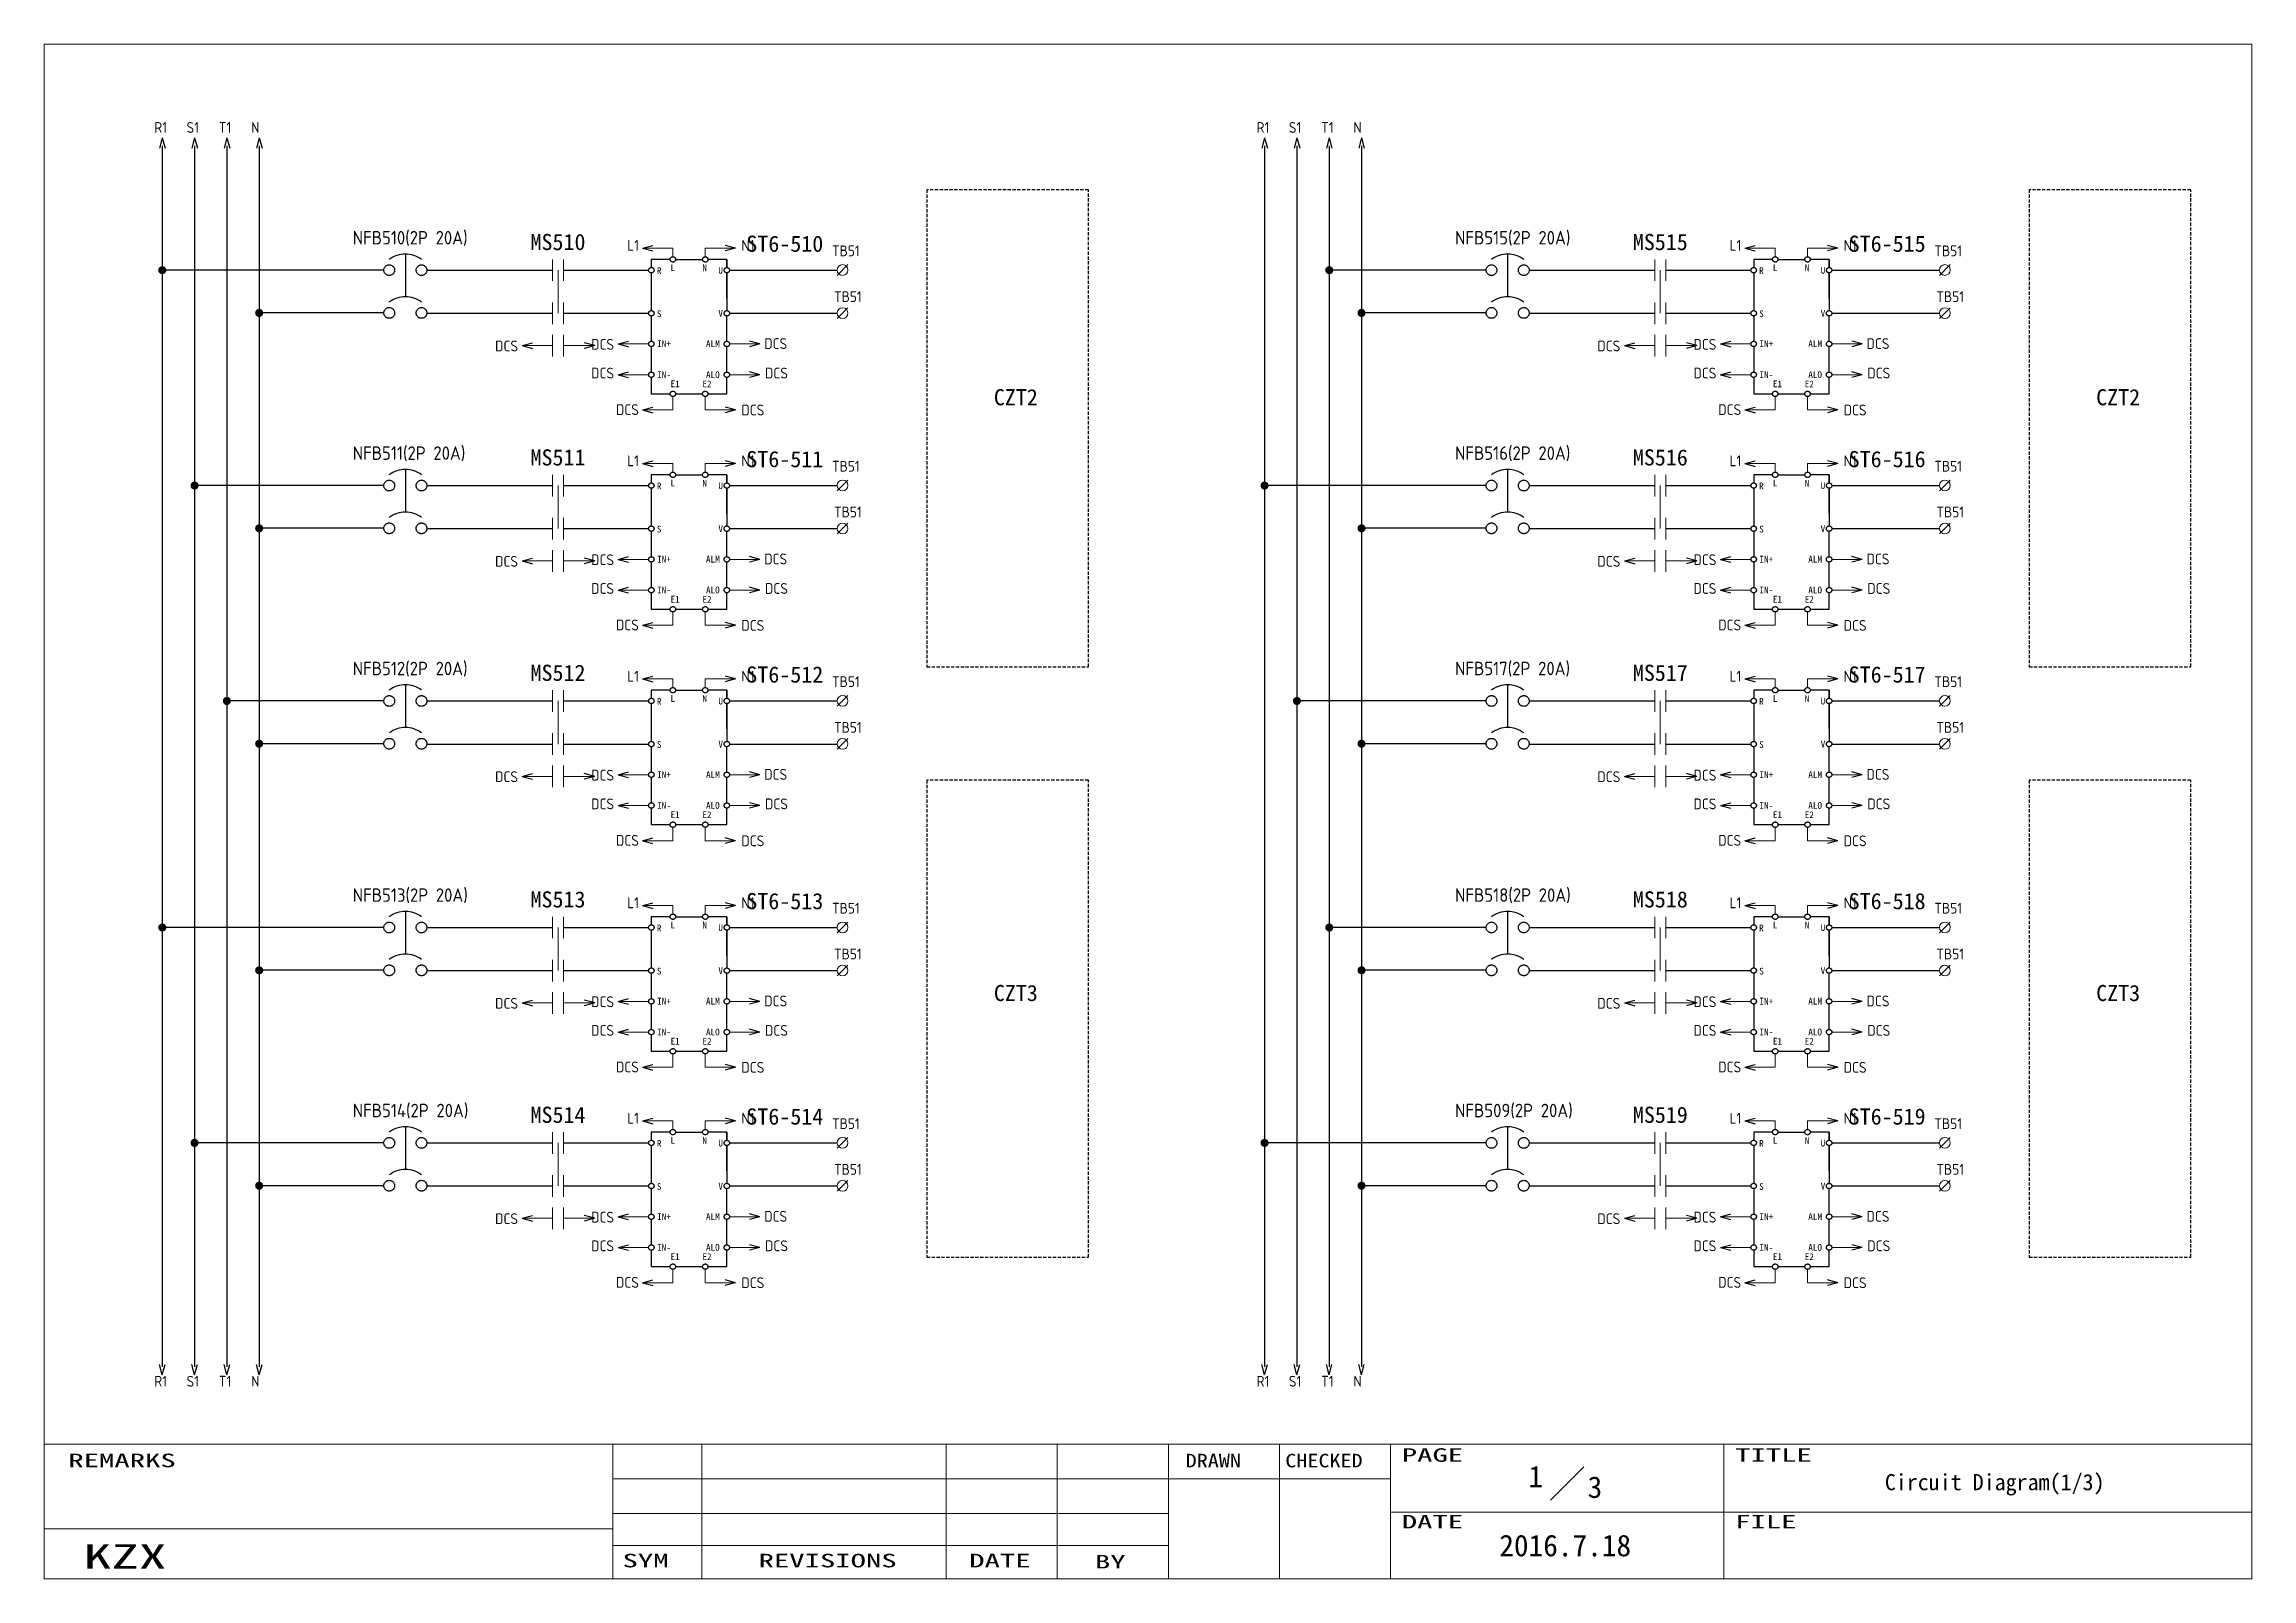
# Model space of a CAD drawing. Extents: x -319 to 2858, y -2689 to 285.
# Drawn here: x 356.9 to 766.9, y -2138.2 to -1853.2 of the extents above; entities that cross this region are included whole.
import ezdxf
from ezdxf.enums import TextEntityAlignment as Align

# ---------------------------------------------------------------- set-up
doc = ezdxf.new("R2010")
doc.units = 0
doc.header["$LTSCALE"] = 0.3
doc.header["$MEASUREMENT"] = 0
doc.linetypes.add('実線', pattern=[20001, 20000, -1])
doc.linetypes.add('破線', pattern=[3, 2, -1])
doc.layers.get('0').update_dxf_attribs({"linetype": '実線'})
for name, color, linetype, lineweight in [('01図枠', 5, 'CONTINUOUS', 9), ('02接続図', 7, 'CONTINUOUS', 5), ('10外形', 7, 'CONTINUOUS', 9)]:
    doc.layers.add(name, color=color, linetype=linetype, lineweight=lineweight)
for name, color, linetype in [('04部品記号', 3, 'CONTINUOUS'), ('05線番', 4, 'CONTINUOUS'), ('BLOCK', 7, 'CONTINUOUS'), ('図形１', 7, '実線'), ('虚线', 253, '破線')]:
    doc.layers.add(name, color=color, linetype=linetype)
doc.styles.add('電気標準', font='ISOCP.shx', dxfattribs={"height": 2.5, "bigfont": 'extfont.shx'})
doc.styles.add('ＭＳＰゴシック', font='')
doc.styles.get('ＭＳＰゴシック').set_extended_font_data('SimSun')

msp = doc.modelspace()

# ---------------------------------------------------------------- texts
at = {"layer": '01図枠', "linetype": 'Continuous', "lineweight": 5, "style": 'ＭＳＰゴシック'}
for s, height, width, p in [('REMARKS', 2.513, 1.666667, (361.44, -2114.99)), ('DRAWN', 2.513, 1.2, (568.95, -2115.02)), ('CHECKED', 2.513, 1.2, (587.45, -2115.02)), ('PAGE', 2.513, 1.666667, (609.08, -2113.99)), ('TITLE', 2.513, 1.666667, (670.99, -2113.99)), ('DATE', 2.513, 1.666667, (609.08, -2126.37)), ('FILE', 2.513, 1.666667, (670.99, -2126.37)), ('KZX', 4.523, 1.666667, (364.28, -2131.83)), ('SYM', 2.513, 1.666667, (464.36, -2133.59))]:
    msp.add_text(s, height=height, dxfattribs=dict(at, width=width)).set_placement(p, align=Align.TOP_LEFT)
at = {"layer": '01図枠', "linetype": 'Continuous', "lineweight": 5, "style": 'ＭＳＰゴシック', "width": 1.666667}
for s, p in [('REVISIONS', (502.45, -2133.59)), ('DATE', (534.45, -2133.59)), ('BY', (554.95, -2133.8))]:
    msp.add_text(s, height=2.513, dxfattribs=at).set_placement(p, align=Align.TOP_CENTER)
at = {"layer": '02接続図', "style": 'ＭＳＰゴシック'}
for s, p in [('1', (633.95, -2119.24)), ('3', (644.95, -2121.24)), ('2016.7.18', (639.43, -2132.08))]:
    msp.add_text(s, height=4, dxfattribs=at).set_placement(p, align=Align.MIDDLE)
msp.add_text('Circuit Diagram(1/3)', height=3, dxfattribs=at).set_placement((698.78, -2120.28), align=Align.MIDDLE_LEFT)
at = {"layer": '04部品記号', "linetype": 'Continuous', "style": 'ＭＳＰゴシック'}
for s, p in [('MS510', (452.38, -1889.98)), ('ST6-510', (494.5, -1890.3)), ('MS515', (657.1, -1889.98)), ('ST6-515', (699.22, -1890.3)), ('CZT2', (537.4, -1918.8)), ('CZT2', (742.12, -1918.8)), ('MS511', (452.38, -1929.98)), ('ST6-511', (494.5, -1930.3)), ('MS516', (657.1, -1929.98)), ('ST6-516', (699.22, -1930.3)), ('MS512', (452.38, -1969.98)), ('ST6-512', (494.5, -1970.3)), ('MS517', (657.1, -1969.98)), ('ST6-517', (699.22, -1970.3)), ('MS513', (452.38, -2012.06)), ('ST6-513', (494.5, -2012.38)), ('MS518', (657.1, -2012.06)), ('ST6-518', (699.22, -2012.38)), ('CZT3', (537.4, -2029.44)), ('CZT3', (742.12, -2029.44)), ('MS514', (452.38, -2052.06)), ('ST6-514', (494.5, -2052.38)), ('MS519', (657.1, -2052.06)), ('ST6-519', (699.22, -2052.38))]:
    msp.add_text(s, height=3, dxfattribs=at).set_placement(p, align=Align.MIDDLE_CENTER)
at = {"layer": '05線番', "style": 'ＭＳＰゴシック'}
for s, p in [('L', (473.28, -1894.75)), ('N', (479.2, -1894.77)), ('L', (678, -1894.75)), ('N', (683.91, -1894.77)), ('R', (470.74, -1895.3)), ('U', (482.16, -1895.23)), ('R', (675.45, -1895.3)), ('U', (686.87, -1895.23)), ('S', (470.74, -1903.3)), ('V', (482.16, -1903.23)), ('S', (675.45, -1903.3)), ('V', (686.87, -1903.23)), ('IN+', (470.79, -1908.88)), ('ALM', (479.86, -1908.88)), ('IN+', (675.5, -1908.88)), ('ALM', (684.57, -1908.88)), ('IN-', (470.78, -1914.61)), ('ALO', (479.86, -1914.61)), ('IN-', (675.5, -1914.61)), ('ALO', (684.57, -1914.61)), ('E1', (473.28, -1916.31)), ('E2', (479.2, -1916.33)), ('E1', (678, -1916.31)), ('E2', (683.91, -1916.33)), ('R', (470.74, -1935.3)), ('L', (473.28, -1934.75)), ('N', (479.2, -1934.77)), ('U', (482.16, -1935.23)), ('R', (675.45, -1935.3)), ('L', (678, -1934.75)), ('N', (683.91, -1934.77)), ('U', (686.87, -1935.23)), ('S', (470.74, -1943.3)), ('V', (482.16, -1943.23)), ('S', (675.45, -1943.3)), ('V', (686.87, -1943.23)), ('IN+', (470.79, -1948.88)), ('ALM', (479.86, -1948.88)), ('IN+', (675.5, -1948.88)), ('ALM', (684.57, -1948.88)), ('IN-', (470.78, -1954.61)), ('E1', (473.28, -1956.31)), ('ALO', (479.86, -1954.61)), ('IN-', (675.5, -1954.61)), ('E1', (678, -1956.31)), ('ALO', (684.57, -1954.61)), ('E2', (479.2, -1956.33)), ('E2', (683.91, -1956.33)), ('R', (470.74, -1975.3)), ('L', (473.28, -1974.75)), ('N', (479.2, -1974.77)), ('U', (482.16, -1975.23)), ('R', (675.45, -1975.3)), ('L', (678, -1974.75)), ('N', (683.91, -1974.77)), ('U', (686.87, -1975.23)), ('S', (470.74, -1983.3)), ('V', (482.16, -1983.23)), ('S', (675.45, -1983.3)), ('V', (686.87, -1983.23)), ('IN+', (470.79, -1988.88)), ('ALM', (479.86, -1988.88)), ('IN+', (675.5, -1988.88)), ('ALM', (684.57, -1988.88)), ('IN-', (470.78, -1994.61)), ('E1', (473.28, -1996.31)), ('E2', (479.2, -1996.33)), ('ALO', (479.86, -1994.61)), ('IN-', (675.5, -1994.61)), ('E1', (678, -1996.31)), ('E2', (683.91, -1996.33)), ('ALO', (684.57, -1994.61)), ('R', (470.74, -2017.38)), ('L', (473.28, -2016.82)), ('N', (479.2, -2016.85)), ('U', (482.16, -2017.31)), ('R', (675.45, -2017.38)), ('L', (678, -2016.82)), ('N', (683.91, -2016.85)), ('U', (686.87, -2017.31)), ('S', (470.74, -2025.38)), ('V', (482.16, -2025.31)), ('S', (675.45, -2025.38)), ('V', (686.87, -2025.31)), ('IN+', (470.79, -2030.96)), ('ALM', (479.86, -2030.96)), ('IN+', (675.5, -2030.96)), ('ALM', (684.57, -2030.96)), ('IN-', (470.78, -2036.69)), ('ALO', (479.86, -2036.69)), ('IN-', (675.5, -2036.69)), ('ALO', (684.57, -2036.69)), ('E1', (473.28, -2038.39)), ('E2', (479.2, -2038.41)), ('E1', (678, -2038.39)), ('E2', (683.91, -2038.41)), ('R', (470.74, -2057.38)), ('L', (473.28, -2056.82)), ('N', (479.2, -2056.85)), ('U', (482.16, -2057.31)), ('R', (675.45, -2057.38)), ('L', (678, -2056.82)), ('N', (683.91, -2056.85)), ('U', (686.87, -2057.31)), ('S', (470.74, -2065.38)), ('V', (482.16, -2065.31)), ('S', (675.45, -2065.38)), ('V', (686.87, -2065.31)), ('IN+', (470.79, -2070.96)), ('ALM', (479.86, -2070.96)), ('IN+', (675.5, -2070.96)), ('ALM', (684.57, -2070.96)), ('IN-', (470.78, -2076.69)), ('E1', (473.28, -2078.39)), ('E2', (479.2, -2078.41)), ('ALO', (479.86, -2076.69)), ('IN-', (675.5, -2076.69)), ('E1', (678, -2078.39)), ('E2', (683.91, -2078.41)), ('ALO', (684.57, -2076.69))]:
    msp.add_text(s, height=1.25, dxfattribs=at).set_placement(p, align=Align.MIDDLE_LEFT)
at = {"layer": '図形１', "color": 7, "linetype": '実線', "style": '電気標準'}
for s, p in [('R1', (377.39, -1869.71)), ('S1', (383.39, -1869.71)), ('T1', (389.39, -1869.71)), ('N', (395.39, -1869.71)), ('R1', (582.1, -1869.71)), ('S1', (588.1, -1869.71)), ('T1', (594.1, -1869.71)), ('N', (600.1, -1869.71)), ('L1', (465.22, -1891.61)), ('N1', (486.44, -1891.61)), ('L1', (669.94, -1891.61)), ('N1', (691.15, -1891.61)), ('TB51', (503.27, -1892.62)), ('TB51', (707.99, -1892.62)), ('TB51', (503.64, -1901.12)), ('TB51', (708.36, -1901.12)), ('DCS', (440.7, -1910.28)), ('DCS', (458.53, -1909.99)), ('DCS', (490.68, -1909.84)), ('DCS', (645.41, -1910.28)), ('DCS', (663.25, -1909.99)), ('DCS', (695.39, -1909.84)), ('DCS', (458.53, -1915.32)), ('DCS', (490.82, -1915.32)), ('DCS', (663.25, -1915.32)), ('DCS', (695.54, -1915.32)), ('DCS', (463.14, -1922.1)), ('DCS', (486.44, -1922.18)), ('DCS', (667.85, -1922.1)), ('DCS', (691.15, -1922.18)), ('L1', (465.22, -1931.61)), ('N1', (486.44, -1931.61)), ('TB51', (503.27, -1932.62)), ('L1', (669.94, -1931.61)), ('N1', (691.15, -1931.61)), ('TB51', (707.99, -1932.62)), ('TB51', (503.64, -1941.12)), ('TB51', (708.36, -1941.12)), ('DCS', (440.7, -1950.28)), ('DCS', (458.53, -1949.99)), ('DCS', (490.68, -1949.84)), ('DCS', (645.41, -1950.28)), ('DCS', (663.25, -1949.99)), ('DCS', (695.39, -1949.84)), ('DCS', (458.53, -1955.32)), ('DCS', (490.82, -1955.32)), ('DCS', (663.25, -1955.32)), ('DCS', (695.54, -1955.32)), ('DCS', (463.14, -1962.1)), ('DCS', (486.44, -1962.18)), ('DCS', (667.85, -1962.1)), ('DCS', (691.15, -1962.18)), ('L1', (465.22, -1971.61)), ('N1', (486.44, -1971.61)), ('TB51', (503.27, -1972.62)), ('L1', (669.94, -1971.61)), ('N1', (691.15, -1971.61)), ('TB51', (707.99, -1972.62)), ('TB51', (503.64, -1981.12)), ('TB51', (708.36, -1981.12)), ('DCS', (440.7, -1990.28)), ('DCS', (458.53, -1989.99)), ('DCS', (490.68, -1989.84)), ('DCS', (645.41, -1990.28)), ('DCS', (663.25, -1989.99)), ('DCS', (695.39, -1989.84)), ('DCS', (458.53, -1995.32)), ('DCS', (490.82, -1995.32)), ('DCS', (663.25, -1995.32)), ('DCS', (695.54, -1995.32)), ('DCS', (463.14, -2002.1)), ('DCS', (486.44, -2002.18)), ('DCS', (667.85, -2002.1)), ('DCS', (691.15, -2002.18)), ('L1', (465.22, -2013.69)), ('N1', (486.44, -2013.69)), ('TB51', (503.27, -2014.7)), ('L1', (669.94, -2013.69)), ('N1', (691.15, -2013.69)), ('TB51', (707.99, -2014.7)), ('TB51', (503.64, -2023.2)), ('TB51', (708.36, -2023.2)), ('DCS', (440.7, -2032.36)), ('DCS', (458.53, -2032.07)), ('DCS', (490.68, -2031.92)), ('DCS', (645.41, -2032.36)), ('DCS', (663.25, -2032.07)), ('DCS', (695.39, -2031.92)), ('DCS', (458.53, -2037.39)), ('DCS', (490.82, -2037.39)), ('DCS', (663.25, -2037.39)), ('DCS', (695.54, -2037.39)), ('DCS', (463.14, -2044.18)), ('DCS', (486.44, -2044.25)), ('DCS', (667.85, -2044.18)), ('DCS', (691.15, -2044.25)), ('L1', (465.22, -2053.69)), ('N1', (486.44, -2053.69)), ('TB51', (503.27, -2054.7)), ('L1', (669.94, -2053.69)), ('N1', (691.15, -2053.69)), ('TB51', (707.99, -2054.7)), ('TB51', (503.64, -2063.2)), ('TB51', (708.36, -2063.2)), ('DCS', (440.7, -2072.36)), ('DCS', (458.53, -2072.07)), ('DCS', (490.68, -2071.92)), ('DCS', (645.41, -2072.36)), ('DCS', (663.25, -2072.07)), ('DCS', (695.39, -2071.92)), ('DCS', (458.53, -2077.39)), ('DCS', (490.82, -2077.39)), ('DCS', (663.25, -2077.39)), ('DCS', (695.54, -2077.39)), ('DCS', (463.14, -2084.18)), ('DCS', (486.44, -2084.25)), ('DCS', (667.85, -2084.18)), ('DCS', (691.15, -2084.25)), ('R1', (377.39, -2102.54)), ('S1', (383.39, -2102.54)), ('T1', (389.39, -2102.54)), ('N', (395.39, -2102.54)), ('R1', (582.1, -2102.54)), ('S1', (588.1, -2102.54)), ('T1', (594.1, -2102.54)), ('N', (600.1, -2102.54))]:
    msp.add_text(s, height=2, dxfattribs=at).set_placement(p)
at = {"layer": '図形１', "color": 4, "style": '電気標準'}
for s, p in [('NFB510(2P 20A)', (414.25, -1890.43)), ('NFB515(2P 20A)', (618.96, -1890.43)), ('NFB511(2P 20A)', (414.25, -1930.43)), ('NFB516(2P 20A)', (618.96, -1930.43)), ('NFB512(2P 20A)', (414.25, -1970.43)), ('NFB517(2P 20A)', (618.96, -1970.43)), ('NFB513(2P 20A)', (414.25, -2012.51)), ('NFB518(2P 20A)', (618.96, -2012.51)), ('NFB514(2P 20A)', (414.25, -2052.51)), ('NFB509(2P 20A)', (618.96, -2052.51))]:
    msp.add_text(s, height=2.5, dxfattribs=at).set_placement(p)

# ---------------------------------------------------------------- blocks, each defined once
blk = doc.blocks.new('矢印（右向）')
at = {"layer": 'BLOCK'}
for q in [(-1.93, 0.52), (-1.93, -0.52)]:
    blk.add_line((0, 0), q, dxfattribs=at)

# ---------------------------------------------------------------- linework, layer by layer
for p, q in [((424.03, -1892.21), (424.03, -1900.15)), ((473.21, -1893.21), (469.71, -1893.21)), ((469.71, -1893.21), (469.71, -1894.71)), ((474.21, -1893.21), (479.23, -1893.21)), ((483.73, -1893.21), (480.23, -1893.21)), ((483.73, -1894.71), (483.73, -1893.21)), ((483.73, -1893.21), (483.73, -1894.71)), ((628.74, -1892.21), (628.74, -1900.15)), ((677.93, -1893.21), (674.43, -1893.21)), ((674.43, -1893.21), (674.43, -1894.71)), ((678.93, -1893.21), (683.94, -1893.21)), ((688.44, -1893.21), (684.94, -1893.21)), ((688.44, -1894.71), (688.44, -1893.21)), ((688.44, -1893.21), (688.44, -1894.71)), ((420.03, -1895.21), (378.89, -1895.21)), ((428.03, -1895.21), (451.38, -1895.21)), ((453.38, -1895.21), (469.21, -1895.21)), ((469.71, -1895.71), (469.71, -1902.71)), ((483.73, -1900.41), (483.73, -1895.71)), ((483.73, -1895.71), (483.73, -1902.71)), ((484.23, -1895.21), (486.23, -1895.21)), ((484.23, -1895.21), (504.23, -1895.21)), ((624.74, -1895.21), (595.6, -1895.21)), ((632.74, -1895.21), (656.09, -1895.21)), ((658.09, -1895.21), (673.93, -1895.21)), ((674.43, -1895.71), (674.43, -1902.71)), ((688.44, -1900.41), (688.44, -1895.71)), ((688.44, -1895.71), (688.44, -1902.71)), ((688.94, -1895.21), (690.94, -1895.21)), ((688.94, -1895.21), (708.94, -1895.21)), ((420.03, -1903.15), (396.89, -1903.15)), ((420.03, -1903.15), (396.89, -1903.15)), ((428.03, -1903.21), (451.38, -1903.21)), ((453.38, -1903.21), (469.21, -1903.21)), ((469.71, -1903.71), (469.71, -1908.41)), ((483.73, -1908.41), (483.73, -1903.71)), ((484.23, -1903.21), (504.23, -1903.21)), ((624.74, -1903.15), (601.6, -1903.15)), ((624.74, -1903.15), (601.6, -1903.15)), ((632.74, -1903.21), (656.09, -1903.21)), ((658.09, -1903.21), (673.93, -1903.21)), ((674.43, -1903.71), (674.43, -1908.41)), ((688.44, -1908.41), (688.44, -1903.71)), ((688.94, -1903.21), (708.94, -1903.21)), ((469.71, -1909.41), (469.71, -1914.12)), ((483.73, -1914.12), (483.73, -1909.41)), ((674.43, -1909.41), (674.43, -1914.12)), ((688.44, -1914.12), (688.44, -1909.41)), ((469.71, -1915.12), (469.71, -1918.18)), ((469.71, -1918.18), (473.21, -1918.18)), ((474.21, -1918.18), (479.23, -1918.18)), ((480.23, -1918.18), (483.73, -1918.18)), ((483.73, -1918.18), (483.73, -1915.12)), ((674.43, -1915.12), (674.43, -1918.18)), ((674.43, -1918.18), (677.93, -1918.18)), ((678.93, -1918.18), (683.94, -1918.18)), ((684.94, -1918.18), (688.44, -1918.18)), ((688.44, -1918.18), (688.44, -1915.12)), ((424.03, -1932.21), (424.03, -1940.15)), ((473.21, -1933.21), (469.71, -1933.21)), ((469.71, -1933.21), (469.71, -1934.71)), ((474.21, -1933.21), (479.23, -1933.21)), ((483.73, -1933.21), (480.23, -1933.21)), ((483.73, -1934.71), (483.73, -1933.21)), ((483.73, -1933.21), (483.73, -1934.71)), ((628.74, -1932.21), (628.74, -1940.15)), ((677.93, -1933.21), (674.43, -1933.21)), ((674.43, -1933.21), (674.43, -1934.71)), ((678.93, -1933.21), (683.94, -1933.21)), ((688.44, -1933.21), (684.94, -1933.21)), ((688.44, -1934.71), (688.44, -1933.21)), ((688.44, -1933.21), (688.44, -1934.71)), ((420.03, -1935.21), (384.89, -1935.21)), ((428.03, -1935.21), (451.38, -1935.21)), ((453.38, -1935.21), (469.21, -1935.21)), ((469.71, -1935.71), (469.71, -1942.71)), ((483.73, -1940.41), (483.73, -1935.71)), ((483.73, -1935.71), (483.73, -1942.71)), ((484.23, -1935.21), (486.23, -1935.21)), ((484.23, -1935.21), (504.23, -1935.21)), ((624.74, -1935.21), (583.6, -1935.21)), ((632.74, -1935.21), (656.09, -1935.21)), ((658.09, -1935.21), (673.93, -1935.21)), ((674.43, -1935.71), (674.43, -1942.71)), ((688.44, -1940.41), (688.44, -1935.71)), ((688.44, -1935.71), (688.44, -1942.71)), ((688.94, -1935.21), (690.94, -1935.21)), ((688.94, -1935.21), (708.94, -1935.21)), ((420.03, -1943.15), (396.89, -1943.15)), ((428.03, -1943.21), (451.38, -1943.21)), ((453.38, -1943.21), (469.21, -1943.21)), ((484.23, -1943.21), (504.23, -1943.21)), ((624.74, -1943.15), (601.6, -1943.15)), ((632.74, -1943.21), (656.09, -1943.21)), ((658.09, -1943.21), (673.93, -1943.21)), ((688.94, -1943.21), (708.94, -1943.21)), ((469.71, -1943.71), (469.71, -1948.41)), ((483.73, -1948.41), (483.73, -1943.71)), ((674.43, -1943.71), (674.43, -1948.41)), ((688.44, -1948.41), (688.44, -1943.71)), ((469.71, -1949.41), (469.71, -1954.12)), ((483.73, -1954.12), (483.73, -1949.41)), ((674.43, -1949.41), (674.43, -1954.12)), ((688.44, -1954.12), (688.44, -1949.41)), ((469.71, -1955.12), (469.71, -1958.18)), ((483.73, -1958.18), (483.73, -1955.12)), ((674.43, -1955.12), (674.43, -1958.18)), ((688.44, -1958.18), (688.44, -1955.12)), ((469.71, -1958.18), (473.21, -1958.18)), ((474.21, -1958.18), (479.23, -1958.18)), ((480.23, -1958.18), (483.73, -1958.18)), ((674.43, -1958.18), (677.93, -1958.18)), ((678.93, -1958.18), (683.94, -1958.18)), ((684.94, -1958.18), (688.44, -1958.18)), ((420.03, -1975.21), (390.89, -1975.21)), ((424.03, -1972.21), (424.03, -1980.15)), ((428.03, -1975.21), (451.38, -1975.21)), ((453.38, -1975.21), (469.21, -1975.21)), ((473.21, -1973.21), (469.71, -1973.21)), ((469.71, -1973.21), (469.71, -1974.71)), ((469.71, -1975.71), (469.71, -1982.71)), ((474.21, -1973.21), (479.23, -1973.21)), ((483.73, -1973.21), (480.23, -1973.21)), ((483.73, -1974.71), (483.73, -1973.21)), ((483.73, -1973.21), (483.73, -1974.71)), ((483.73, -1980.41), (483.73, -1975.71)), ((483.73, -1975.71), (483.73, -1982.71)), ((484.23, -1975.21), (486.23, -1975.21)), ((484.23, -1975.21), (504.23, -1975.21)), ((624.74, -1975.21), (589.6, -1975.21)), ((628.74, -1972.21), (628.74, -1980.15)), ((632.74, -1975.21), (656.09, -1975.21)), ((658.09, -1975.21), (673.93, -1975.21)), ((677.93, -1973.21), (674.43, -1973.21)), ((674.43, -1973.21), (674.43, -1974.71)), ((674.43, -1975.71), (674.43, -1982.71)), ((678.93, -1973.21), (683.94, -1973.21)), ((688.44, -1973.21), (684.94, -1973.21)), ((688.44, -1974.71), (688.44, -1973.21)), ((688.44, -1973.21), (688.44, -1974.71)), ((688.44, -1980.41), (688.44, -1975.71)), ((688.44, -1975.71), (688.44, -1982.71)), ((688.94, -1975.21), (690.94, -1975.21)), ((688.94, -1975.21), (708.94, -1975.21)), ((420.03, -1983.15), (396.89, -1983.15)), ((428.03, -1983.21), (451.38, -1983.21)), ((453.38, -1983.21), (469.21, -1983.21)), ((469.71, -1983.71), (469.71, -1988.41)), ((483.73, -1988.41), (483.73, -1983.71)), ((484.23, -1983.21), (504.23, -1983.21)), ((624.74, -1983.15), (601.6, -1983.15)), ((632.74, -1983.21), (656.09, -1983.21)), ((658.09, -1983.21), (673.93, -1983.21)), ((674.43, -1983.71), (674.43, -1988.41)), ((688.44, -1988.41), (688.44, -1983.71)), ((688.94, -1983.21), (708.94, -1983.21)), ((469.71, -1989.41), (469.71, -1994.12)), ((483.73, -1994.12), (483.73, -1989.41)), ((674.43, -1989.41), (674.43, -1994.12)), ((688.44, -1994.12), (688.44, -1989.41)), ((469.71, -1995.12), (469.71, -1998.18)), ((483.73, -1998.18), (483.73, -1995.12)), ((674.43, -1995.12), (674.43, -1998.18)), ((688.44, -1998.18), (688.44, -1995.12)), ((469.71, -1998.18), (473.21, -1998.18)), ((474.21, -1998.18), (479.23, -1998.18)), ((480.23, -1998.18), (483.73, -1998.18)), ((674.43, -1998.18), (677.93, -1998.18)), ((678.93, -1998.18), (683.94, -1998.18)), ((684.94, -1998.18), (688.44, -1998.18)), ((424.03, -2014.28), (424.03, -2022.23)), ((473.21, -2015.28), (469.71, -2015.28)), ((469.71, -2015.28), (469.71, -2016.78)), ((474.21, -2015.28), (479.23, -2015.28)), ((483.73, -2015.28), (480.23, -2015.28)), ((483.73, -2016.78), (483.73, -2015.28)), ((483.73, -2015.28), (483.73, -2016.78)), ((628.74, -2014.28), (628.74, -2022.23)), ((677.93, -2015.28), (674.43, -2015.28)), ((674.43, -2015.28), (674.43, -2016.78)), ((678.93, -2015.28), (683.94, -2015.28)), ((688.44, -2015.28), (684.94, -2015.28)), ((688.44, -2016.78), (688.44, -2015.28)), ((688.44, -2015.28), (688.44, -2016.78)), ((420.03, -2017.28), (378.89, -2017.28)), ((428.03, -2017.28), (451.38, -2017.28)), ((453.38, -2017.28), (469.21, -2017.28)), ((469.71, -2017.78), (469.71, -2024.78)), ((483.73, -2022.49), (483.73, -2017.78)), ((483.73, -2017.78), (483.73, -2024.78)), ((484.23, -2017.28), (486.23, -2017.28)), ((484.23, -2017.28), (504.23, -2017.28)), ((624.74, -2017.28), (595.6, -2017.28)), ((632.74, -2017.28), (656.09, -2017.28)), ((658.09, -2017.28), (673.93, -2017.28)), ((674.43, -2017.78), (674.43, -2024.78)), ((688.44, -2022.49), (688.44, -2017.78)), ((688.44, -2017.78), (688.44, -2024.78)), ((688.94, -2017.28), (690.94, -2017.28)), ((688.94, -2017.28), (708.94, -2017.28)), ((420.03, -2025.23), (396.89, -2025.23)), ((420.03, -2025.23), (396.89, -2025.23)), ((428.03, -2025.28), (451.38, -2025.28)), ((453.38, -2025.28), (469.21, -2025.28)), ((484.23, -2025.28), (504.23, -2025.28)), ((624.74, -2025.23), (601.6, -2025.23)), ((624.74, -2025.23), (601.6, -2025.23)), ((632.74, -2025.28), (656.09, -2025.28)), ((658.09, -2025.28), (673.93, -2025.28)), ((688.94, -2025.28), (708.94, -2025.28)), ((469.71, -2025.78), (469.71, -2030.49)), ((483.73, -2030.49), (483.73, -2025.78)), ((674.43, -2025.78), (674.43, -2030.49)), ((688.44, -2030.49), (688.44, -2025.78)), ((469.71, -2031.49), (469.71, -2036.2)), ((483.73, -2036.2), (483.73, -2031.49)), ((674.43, -2031.49), (674.43, -2036.2)), ((688.44, -2036.2), (688.44, -2031.49)), ((469.71, -2037.2), (469.71, -2040.26)), ((483.73, -2040.26), (483.73, -2037.2)), ((674.43, -2037.2), (674.43, -2040.26)), ((688.44, -2040.26), (688.44, -2037.2)), ((469.71, -2040.26), (473.21, -2040.26)), ((474.21, -2040.26), (479.23, -2040.26)), ((480.23, -2040.26), (483.73, -2040.26)), ((674.43, -2040.26), (677.93, -2040.26)), ((678.93, -2040.26), (683.94, -2040.26)), ((684.94, -2040.26), (688.44, -2040.26)), ((420.03, -2057.28), (384.89, -2057.28)), ((424.03, -2054.28), (424.03, -2062.23)), ((428.03, -2057.28), (451.38, -2057.28)), ((453.38, -2057.28), (469.21, -2057.28)), ((473.21, -2055.28), (469.71, -2055.28)), ((469.71, -2055.28), (469.71, -2056.78)), ((469.71, -2057.78), (469.71, -2064.78)), ((474.21, -2055.28), (479.23, -2055.28)), ((483.73, -2055.28), (480.23, -2055.28)), ((483.73, -2056.78), (483.73, -2055.28)), ((483.73, -2055.28), (483.73, -2056.78)), ((483.73, -2062.49), (483.73, -2057.78)), ((483.73, -2057.78), (483.73, -2064.78)), ((484.23, -2057.28), (486.23, -2057.28)), ((484.23, -2057.28), (504.23, -2057.28)), ((624.74, -2057.28), (583.6, -2057.28)), ((628.74, -2054.28), (628.74, -2062.23)), ((632.74, -2057.28), (656.09, -2057.28)), ((658.09, -2057.28), (673.93, -2057.28)), ((677.93, -2055.28), (674.43, -2055.28)), ((674.43, -2055.28), (674.43, -2056.78)), ((674.43, -2057.78), (674.43, -2064.78)), ((678.93, -2055.28), (683.94, -2055.28)), ((688.44, -2055.28), (684.94, -2055.28)), ((688.44, -2056.78), (688.44, -2055.28)), ((688.44, -2055.28), (688.44, -2056.78)), ((688.44, -2062.49), (688.44, -2057.78)), ((688.44, -2057.78), (688.44, -2064.78)), ((688.94, -2057.28), (690.94, -2057.28)), ((688.94, -2057.28), (708.94, -2057.28)), ((420.03, -2065.23), (396.89, -2065.23)), ((428.03, -2065.28), (451.38, -2065.28)), ((453.38, -2065.28), (469.21, -2065.28)), ((469.71, -2065.78), (469.71, -2070.49)), ((483.73, -2070.49), (483.73, -2065.78)), ((484.23, -2065.28), (504.23, -2065.28)), ((624.74, -2065.23), (601.6, -2065.23)), ((632.74, -2065.28), (656.09, -2065.28)), ((658.09, -2065.28), (673.93, -2065.28)), ((674.43, -2065.78), (674.43, -2070.49)), ((688.44, -2070.49), (688.44, -2065.78)), ((688.94, -2065.28), (708.94, -2065.28)), ((469.71, -2071.49), (469.71, -2076.2)), ((483.73, -2076.2), (483.73, -2071.49)), ((674.43, -2071.49), (674.43, -2076.2)), ((688.44, -2076.2), (688.44, -2071.49)), ((469.71, -2077.2), (469.71, -2080.26)), ((483.73, -2080.26), (483.73, -2077.2)), ((674.43, -2077.2), (674.43, -2080.26)), ((688.44, -2080.26), (688.44, -2077.2)), ((469.71, -2080.26), (473.21, -2080.26)), ((474.21, -2080.26), (479.23, -2080.26)), ((480.23, -2080.26), (483.73, -2080.26)), ((674.43, -2080.26), (677.93, -2080.26)), ((678.93, -2080.26), (683.94, -2080.26)), ((684.94, -2080.26), (688.44, -2080.26))]:
    msp.add_line(p, q)
for centre in [(473.71, -1893.21), (479.73, -1893.21), (678.43, -1893.21), (684.44, -1893.21), (469.71, -1895.21), (483.73, -1895.21), (674.43, -1895.21), (688.44, -1895.21), (469.71, -1903.21), (483.73, -1903.21), (674.43, -1903.21), (688.44, -1903.21), (469.71, -1908.91), (483.73, -1908.91), (674.43, -1908.91), (688.44, -1908.91), (469.71, -1914.62), (483.73, -1914.62), (674.43, -1914.62), (688.44, -1914.62), (473.71, -1918.18), (479.73, -1918.18), (678.43, -1918.18), (684.44, -1918.18), (469.71, -1935.21), (473.71, -1933.21), (479.73, -1933.21), (483.73, -1935.21), (674.43, -1935.21), (678.43, -1933.21), (684.44, -1933.21), (688.44, -1935.21), (469.71, -1943.21), (483.73, -1943.21), (674.43, -1943.21), (688.44, -1943.21), (469.71, -1948.91), (483.73, -1948.91), (674.43, -1948.91), (688.44, -1948.91), (469.71, -1954.62), (483.73, -1954.62), (674.43, -1954.62), (688.44, -1954.62), (473.71, -1958.18), (479.73, -1958.18), (678.43, -1958.18), (684.44, -1958.18), (469.71, -1975.21), (473.71, -1973.21), (479.73, -1973.21), (483.73, -1975.21), (674.43, -1975.21), (678.43, -1973.21), (684.44, -1973.21), (688.44, -1975.21), (469.71, -1983.21), (483.73, -1983.21), (674.43, -1983.21), (688.44, -1983.21), (469.71, -1988.91), (483.73, -1988.91), (674.43, -1988.91), (688.44, -1988.91), (469.71, -1994.62), (483.73, -1994.62), (674.43, -1994.62), (688.44, -1994.62), (473.71, -1998.18), (479.73, -1998.18), (678.43, -1998.18), (684.44, -1998.18), (469.71, -2017.28), (473.71, -2015.28), (479.73, -2015.28), (483.73, -2017.28), (674.43, -2017.28), (678.43, -2015.28), (684.44, -2015.28), (688.44, -2017.28), (469.71, -2025.28), (483.73, -2025.28), (674.43, -2025.28), (688.44, -2025.28), (469.71, -2030.99), (483.73, -2030.99), (674.43, -2030.99), (688.44, -2030.99), (469.71, -2036.7), (483.73, -2036.7), (674.43, -2036.7), (688.44, -2036.7), (473.71, -2040.26), (479.73, -2040.26), (678.43, -2040.26), (684.44, -2040.26), (469.71, -2057.28), (473.71, -2055.28), (479.73, -2055.28), (483.73, -2057.28), (674.43, -2057.28), (678.43, -2055.28), (684.44, -2055.28), (688.44, -2057.28), (469.71, -2065.28), (483.73, -2065.28), (674.43, -2065.28), (688.44, -2065.28), (469.71, -2070.99), (483.73, -2070.99), (674.43, -2070.99), (688.44, -2070.99), (469.71, -2076.7), (483.73, -2076.7), (674.43, -2076.7), (688.44, -2076.7), (473.71, -2080.26), (479.73, -2080.26), (678.43, -2080.26), (684.44, -2080.26)]:
    msp.add_circle(centre, 0.5)
at = {"layer": '01図枠', "linetype": 'Continuous', "lineweight": 5}
for p, q in [((356.95, -2138.24), (356.95, -1853.24)), ((356.95, -1853.24), (766.95, -1853.24)), ((766.95, -1853.24), (766.95, -2138.24)), ((356.95, -2113.24), (766.95, -2113.24)), ((462.56, -2113.24), (462.56, -2138.24)), ((479.07, -2113.24), (479.07, -2138.24)), ((524.47, -2113.24), (524.47, -2138.24)), ((545.1, -2113.24), (545.1, -2138.24)), ((565.74, -2113.24), (565.74, -2138.24)), ((586.38, -2138.24), (586.38, -2113.24)), ((607.01, -2113.24), (607.01, -2138.24)), ((668.92, -2138.24), (668.92, -2113.24)), ((462.56, -2119.66), (565.74, -2119.66)), ((565.74, -2119.66), (607.01, -2119.66)), ((642.87, -2117.43), (636.68, -2123.62)), ((462.56, -2126.09), (565.74, -2126.09)), ((607.01, -2125.85), (766.95, -2125.85)), ((462.56, -2128.95), (356.95, -2128.95)), ((462.56, -2132.04), (565.74, -2132.04)), ((766.95, -2138.24), (356.95, -2138.24))]:
    msp.add_line(p, q, dxfattribs=at)
at = {"layer": '02接続図', "linetype": 'Continuous'}
for p, q in [((451.38, -1897.21), (451.38, -1893.21)), ((453.38, -1897.21), (453.38, -1893.21)), ((504.23, -1896.18), (506.23, -1894.18)), ((656.09, -1897.21), (656.09, -1893.21)), ((658.09, -1897.21), (658.09, -1893.21)), ((708.94, -1896.18), (710.94, -1894.18)), ((452.38, -1895.21), (452.38, -1903.21)), ((657.09, -1895.21), (657.09, -1903.21)), ((451.38, -1905.21), (451.38, -1901.21)), ((453.38, -1905.21), (453.38, -1901.21)), ((504.23, -1904.18), (506.23, -1902.18)), ((656.09, -1905.21), (656.09, -1901.21)), ((658.09, -1905.21), (658.09, -1901.21)), ((708.94, -1904.18), (710.94, -1902.18)), ((451.38, -1911.21), (451.38, -1907.21)), ((453.38, -1911.21), (453.38, -1907.21)), ((656.09, -1911.21), (656.09, -1907.21)), ((658.09, -1911.21), (658.09, -1907.21)), ((451.38, -1937.21), (451.38, -1933.21)), ((453.38, -1937.21), (453.38, -1933.21)), ((504.23, -1936.18), (506.23, -1934.18)), ((656.09, -1937.21), (656.09, -1933.21)), ((658.09, -1937.21), (658.09, -1933.21)), ((708.94, -1936.18), (710.94, -1934.18)), ((452.38, -1935.21), (452.38, -1943.21)), ((657.09, -1935.21), (657.09, -1943.21)), ((451.38, -1945.21), (451.38, -1941.21)), ((453.38, -1945.21), (453.38, -1941.21)), ((504.23, -1944.18), (506.23, -1942.18)), ((656.09, -1945.21), (656.09, -1941.21)), ((658.09, -1945.21), (658.09, -1941.21)), ((708.94, -1944.18), (710.94, -1942.18)), ((451.38, -1951.21), (451.38, -1947.21)), ((453.38, -1951.21), (453.38, -1947.21)), ((656.09, -1951.21), (656.09, -1947.21)), ((658.09, -1951.21), (658.09, -1947.21)), ((451.38, -1977.21), (451.38, -1973.21)), ((452.38, -1975.21), (452.38, -1983.21)), ((453.38, -1977.21), (453.38, -1973.21)), ((504.23, -1976.18), (506.23, -1974.18)), ((656.09, -1977.21), (656.09, -1973.21)), ((657.09, -1975.21), (657.09, -1983.21)), ((658.09, -1977.21), (658.09, -1973.21)), ((708.94, -1976.18), (710.94, -1974.18)), ((451.38, -1985.21), (451.38, -1981.21)), ((453.38, -1985.21), (453.38, -1981.21)), ((504.23, -1984.18), (506.23, -1982.18)), ((656.09, -1985.21), (656.09, -1981.21)), ((658.09, -1985.21), (658.09, -1981.21)), ((708.94, -1984.18), (710.94, -1982.18)), ((451.38, -1991.21), (451.38, -1987.21)), ((453.38, -1991.21), (453.38, -1987.21)), ((656.09, -1991.21), (656.09, -1987.21)), ((658.09, -1991.21), (658.09, -1987.21)), ((451.38, -2019.28), (451.38, -2015.28)), ((453.38, -2019.28), (453.38, -2015.28)), ((504.23, -2018.26), (506.23, -2016.26)), ((656.09, -2019.28), (656.09, -2015.28)), ((658.09, -2019.28), (658.09, -2015.28)), ((708.94, -2018.26), (710.94, -2016.26)), ((452.38, -2017.28), (452.38, -2025.28)), ((657.09, -2017.28), (657.09, -2025.28)), ((451.38, -2027.28), (451.38, -2023.28)), ((453.38, -2027.28), (453.38, -2023.28)), ((504.23, -2026.26), (506.23, -2024.26)), ((656.09, -2027.28), (656.09, -2023.28)), ((658.09, -2027.28), (658.09, -2023.28)), ((708.94, -2026.26), (710.94, -2024.26)), ((451.38, -2033.28), (451.38, -2029.28)), ((453.38, -2033.28), (453.38, -2029.28)), ((656.09, -2033.28), (656.09, -2029.28)), ((658.09, -2033.28), (658.09, -2029.28)), ((451.38, -2059.28), (451.38, -2055.28)), ((452.38, -2057.28), (452.38, -2065.28)), ((453.38, -2059.28), (453.38, -2055.28)), ((504.23, -2058.26), (506.23, -2056.26)), ((656.09, -2059.28), (656.09, -2055.28)), ((657.09, -2057.28), (657.09, -2065.28)), ((658.09, -2059.28), (658.09, -2055.28)), ((708.94, -2058.26), (710.94, -2056.26)), ((451.38, -2067.28), (451.38, -2063.28)), ((453.38, -2067.28), (453.38, -2063.28)), ((504.23, -2066.26), (506.23, -2064.26)), ((656.09, -2067.28), (656.09, -2063.28)), ((658.09, -2067.28), (658.09, -2063.28)), ((708.94, -2066.26), (710.94, -2064.26)), ((451.38, -2073.28), (451.38, -2069.28)), ((453.38, -2073.28), (453.38, -2069.28)), ((656.09, -2073.28), (656.09, -2069.28)), ((658.09, -2073.28), (658.09, -2069.28))]:
    msp.add_line(p, q, dxfattribs=at)
for centre in [(505.23, -1895.18), (709.94, -1895.18), (505.23, -1903.18), (709.94, -1903.18), (505.23, -1935.18), (709.94, -1935.18), (505.23, -1943.18), (709.94, -1943.18), (505.23, -1975.18), (709.94, -1975.18), (505.23, -1983.18), (709.94, -1983.18), (505.23, -2017.26), (709.94, -2017.26), (505.23, -2025.26), (709.94, -2025.26), (505.23, -2057.26), (709.94, -2057.26), (505.23, -2065.26), (709.94, -2065.26)]:
    msp.add_circle(centre, 1, dxfattribs=at)
at = {"layer": '10外形'}
for p, q in [((473.71, -1891.12), (468.07, -1891.12)), ((473.71, -1892.71), (473.71, -1891.12)), ((479.73, -1892.71), (479.73, -1891.12)), ((479.73, -1891.12), (485.37, -1891.12)), ((678.43, -1891.12), (672.78, -1891.12)), ((678.43, -1892.71), (678.43, -1891.12)), ((684.44, -1892.71), (684.44, -1891.12)), ((684.44, -1891.12), (690.09, -1891.12)), ((451.38, -1909.21), (445.73, -1909.21)), ((453.54, -1909.21), (459.19, -1909.21)), ((469.21, -1908.91), (463.57, -1908.91)), ((484.23, -1908.91), (489.87, -1908.91)), ((656.09, -1909.21), (650.44, -1909.21)), ((658.26, -1909.21), (663.9, -1909.21)), ((673.93, -1908.91), (668.28, -1908.91)), ((688.94, -1908.91), (694.59, -1908.91)), ((469.21, -1914.62), (463.57, -1914.62)), ((484.23, -1914.62), (489.87, -1914.62)), ((673.93, -1914.62), (668.28, -1914.62)), ((688.94, -1914.62), (694.59, -1914.62)), ((473.71, -1918.68), (473.71, -1921.16)), ((479.73, -1918.68), (479.73, -1921.16)), ((678.43, -1918.68), (678.43, -1921.16)), ((684.44, -1918.68), (684.44, -1921.16)), ((473.71, -1921.16), (468.07, -1921.16)), ((479.73, -1921.16), (485.37, -1921.16)), ((678.43, -1921.16), (672.78, -1921.16)), ((684.44, -1921.16), (690.09, -1921.16)), ((473.71, -1931.12), (468.07, -1931.12)), ((473.71, -1932.71), (473.71, -1931.12)), ((479.73, -1932.71), (479.73, -1931.12)), ((479.73, -1931.12), (485.37, -1931.12)), ((678.43, -1931.12), (672.78, -1931.12)), ((678.43, -1932.71), (678.43, -1931.12)), ((684.44, -1932.71), (684.44, -1931.12)), ((684.44, -1931.12), (690.09, -1931.12)), ((451.38, -1949.21), (445.73, -1949.21)), ((453.54, -1949.21), (459.19, -1949.21)), ((469.21, -1948.91), (463.57, -1948.91)), ((484.23, -1948.91), (489.87, -1948.91)), ((656.09, -1949.21), (650.44, -1949.21)), ((658.26, -1949.21), (663.9, -1949.21)), ((673.93, -1948.91), (668.28, -1948.91)), ((688.94, -1948.91), (694.59, -1948.91)), ((469.21, -1954.62), (463.57, -1954.62)), ((484.23, -1954.62), (489.87, -1954.62)), ((673.93, -1954.62), (668.28, -1954.62)), ((688.94, -1954.62), (694.59, -1954.62)), ((473.71, -1958.68), (473.71, -1961.16)), ((479.73, -1958.68), (479.73, -1961.16)), ((678.43, -1958.68), (678.43, -1961.16)), ((684.44, -1958.68), (684.44, -1961.16)), ((473.71, -1961.16), (468.07, -1961.16)), ((479.73, -1961.16), (485.37, -1961.16)), ((678.43, -1961.16), (672.78, -1961.16)), ((684.44, -1961.16), (690.09, -1961.16)), ((473.71, -1971.12), (468.07, -1971.12)), ((473.71, -1972.71), (473.71, -1971.12)), ((479.73, -1972.71), (479.73, -1971.12)), ((479.73, -1971.12), (485.37, -1971.12)), ((678.43, -1971.12), (672.78, -1971.12)), ((678.43, -1972.71), (678.43, -1971.12)), ((684.44, -1972.71), (684.44, -1971.12)), ((684.44, -1971.12), (690.09, -1971.12)), ((451.38, -1989.21), (445.73, -1989.21)), ((453.54, -1989.21), (459.19, -1989.21)), ((469.21, -1988.91), (463.57, -1988.91)), ((484.23, -1988.91), (489.87, -1988.91)), ((656.09, -1989.21), (650.44, -1989.21)), ((658.26, -1989.21), (663.9, -1989.21)), ((673.93, -1988.91), (668.28, -1988.91)), ((688.94, -1988.91), (694.59, -1988.91)), ((469.21, -1994.62), (463.57, -1994.62)), ((484.23, -1994.62), (489.87, -1994.62)), ((673.93, -1994.62), (668.28, -1994.62)), ((688.94, -1994.62), (694.59, -1994.62)), ((473.71, -1998.68), (473.71, -2001.16)), ((479.73, -1998.68), (479.73, -2001.16)), ((678.43, -1998.68), (678.43, -2001.16)), ((684.44, -1998.68), (684.44, -2001.16)), ((473.71, -2001.16), (468.07, -2001.16)), ((479.73, -2001.16), (485.37, -2001.16)), ((678.43, -2001.16), (672.78, -2001.16)), ((684.44, -2001.16), (690.09, -2001.16)), ((473.71, -2013.2), (468.07, -2013.2)), ((473.71, -2014.78), (473.71, -2013.2)), ((479.73, -2014.78), (479.73, -2013.2)), ((479.73, -2013.2), (485.37, -2013.2)), ((678.43, -2013.2), (672.78, -2013.2)), ((678.43, -2014.78), (678.43, -2013.2)), ((684.44, -2014.78), (684.44, -2013.2)), ((684.44, -2013.2), (690.09, -2013.2)), ((451.38, -2031.28), (445.73, -2031.28)), ((453.54, -2031.28), (459.19, -2031.28)), ((469.21, -2030.99), (463.57, -2030.99)), ((484.23, -2030.99), (489.87, -2030.99)), ((656.09, -2031.28), (650.44, -2031.28)), ((658.26, -2031.28), (663.9, -2031.28)), ((673.93, -2030.99), (668.28, -2030.99)), ((688.94, -2030.99), (694.59, -2030.99)), ((469.21, -2036.7), (463.57, -2036.7)), ((484.23, -2036.7), (489.87, -2036.7)), ((673.93, -2036.7), (668.28, -2036.7)), ((688.94, -2036.7), (694.59, -2036.7)), ((473.71, -2040.76), (473.71, -2043.24)), ((479.73, -2040.76), (479.73, -2043.24)), ((678.43, -2040.76), (678.43, -2043.24)), ((684.44, -2040.76), (684.44, -2043.24)), ((473.71, -2043.24), (468.07, -2043.24)), ((479.73, -2043.24), (485.37, -2043.24)), ((678.43, -2043.24), (672.78, -2043.24)), ((684.44, -2043.24), (690.09, -2043.24)), ((473.71, -2053.2), (468.07, -2053.2)), ((473.71, -2054.78), (473.71, -2053.2)), ((479.73, -2054.78), (479.73, -2053.2)), ((479.73, -2053.2), (485.37, -2053.2)), ((678.43, -2053.2), (672.78, -2053.2)), ((678.43, -2054.78), (678.43, -2053.2)), ((684.44, -2054.78), (684.44, -2053.2)), ((684.44, -2053.2), (690.09, -2053.2)), ((451.38, -2071.28), (445.73, -2071.28)), ((453.54, -2071.28), (459.19, -2071.28)), ((469.21, -2070.99), (463.57, -2070.99)), ((484.23, -2070.99), (489.87, -2070.99)), ((656.09, -2071.28), (650.44, -2071.28)), ((658.26, -2071.28), (663.9, -2071.28)), ((673.93, -2070.99), (668.28, -2070.99)), ((688.94, -2070.99), (694.59, -2070.99)), ((469.21, -2076.7), (463.57, -2076.7)), ((484.23, -2076.7), (489.87, -2076.7)), ((673.93, -2076.7), (668.28, -2076.7)), ((688.94, -2076.7), (694.59, -2076.7)), ((473.71, -2080.76), (473.71, -2083.24)), ((479.73, -2080.76), (479.73, -2083.24)), ((678.43, -2080.76), (678.43, -2083.24)), ((684.44, -2080.76), (684.44, -2083.24)), ((473.71, -2083.24), (468.07, -2083.24)), ((479.73, -2083.24), (485.37, -2083.24)), ((678.43, -2083.24), (672.78, -2083.24)), ((684.44, -2083.24), (690.09, -2083.24))]:
    msp.add_line(p, q, dxfattribs=at)
at = {"layer": '図形１', "color": 7}
for p, q in [((378.89, -1872.13), (378.89, -1953.95)), ((384.89, -1872.13), (384.89, -1953.95)), ((390.89, -1872.13), (390.89, -1953.95)), ((396.89, -1872.13), (396.89, -2098.85)), ((583.6, -1872.13), (583.6, -1953.95)), ((589.6, -1872.13), (589.6, -1953.95)), ((595.6, -1872.13), (595.6, -1953.95)), ((601.6, -1872.13), (601.6, -2098.85)), ((378.89, -1953.95), (378.89, -2098.85)), ((384.89, -1953.95), (384.89, -2098.85)), ((390.89, -1953.95), (390.89, -2098.85)), ((583.6, -1953.95), (583.6, -2098.85)), ((589.6, -1953.95), (589.6, -2098.85)), ((595.6, -1953.95), (595.6, -2098.85))]:
    msp.add_line(p, q, dxfattribs=at)
at = {"layer": '図形１', "const_width": 0.75}
for points in [[(378.51, -1895.21, 1), (379.26, -1895.21, 1)], [(595.23, -1895.21, 1), (595.98, -1895.21, 1)], [(396.51, -1903.15, 1), (397.26, -1903.15, 1)], [(396.51, -1903.15, 1), (397.26, -1903.15, 1)], [(601.23, -1903.15, 1), (601.98, -1903.15, 1)], [(601.23, -1903.15, 1), (601.98, -1903.15, 1)], [(384.51, -1935.21, 1), (385.26, -1935.21, 1)], [(583.23, -1935.21, 1), (583.98, -1935.21, 1)], [(396.51, -1943.15, 1), (397.26, -1943.15, 1)], [(601.23, -1943.15, 1), (601.98, -1943.15, 1)], [(390.51, -1975.21, 1), (391.26, -1975.21, 1)], [(589.23, -1975.21, 1), (589.98, -1975.21, 1)], [(396.51, -1983.15, 1), (397.26, -1983.15, 1)], [(601.23, -1983.15, 1), (601.98, -1983.15, 1)], [(378.51, -2017.28, 1), (379.26, -2017.28, 1)], [(595.23, -2017.28, 1), (595.98, -2017.28, 1)], [(396.51, -2025.23, 1), (397.26, -2025.23, 1)], [(396.51, -2025.23, 1), (397.26, -2025.23, 1)], [(601.23, -2025.23, 1), (601.98, -2025.23, 1)], [(601.23, -2025.23, 1), (601.98, -2025.23, 1)], [(384.51, -2057.28, 1), (385.26, -2057.28, 1)], [(583.23, -2057.28, 1), (583.98, -2057.28, 1)], [(396.51, -2065.23, 1), (397.26, -2065.23, 1)], [(601.23, -2065.23, 1), (601.98, -2065.23, 1)]]:
    msp.add_lwpolyline(points, format="xyb", close=True, dxfattribs=at)
at = {"layer": '図形１'}
for centre in [(421.03, -1895.21), (427.03, -1895.21), (625.74, -1895.21), (631.74, -1895.21), (421.03, -1903.15), (427.03, -1903.15), (625.74, -1903.15), (631.74, -1903.15), (421.03, -1935.21), (427.03, -1935.21), (625.74, -1935.21), (631.74, -1935.21), (421.03, -1943.15), (427.03, -1943.15), (625.74, -1943.15), (631.74, -1943.15), (421.03, -1975.21), (427.03, -1975.21), (625.74, -1975.21), (631.74, -1975.21), (421.03, -1983.15), (427.03, -1983.15), (625.74, -1983.15), (631.74, -1983.15), (421.03, -2017.28), (427.03, -2017.28), (625.74, -2017.28), (631.74, -2017.28), (421.03, -2025.23), (427.03, -2025.23), (625.74, -2025.23), (631.74, -2025.23), (421.03, -2057.28), (427.03, -2057.28), (625.74, -2057.28), (631.74, -2057.28), (421.03, -2065.23), (427.03, -2065.23), (625.74, -2065.23), (631.74, -2065.23)]:
    msp.add_circle(centre, 1, dxfattribs=at)
for centre in [(424.03, -1897.21), (628.74, -1897.21), (424.03, -1905.15), (628.74, -1905.15), (424.03, -1937.21), (628.74, -1937.21), (424.03, -1945.15), (628.74, -1945.15), (424.03, -1977.21), (628.74, -1977.21), (424.03, -1985.15), (628.74, -1985.15), (424.03, -2019.28), (628.74, -2019.28), (424.03, -2027.23), (628.74, -2027.23), (424.03, -2059.28), (628.74, -2059.28), (424.03, -2067.23), (628.74, -2067.23)]:
    msp.add_arc(centre, 5, 53.1301, 126.8699, dxfattribs=at)
at = {"layer": '虚线'}
for p, q in [((520.88, -1880.27), (520.88, -1968.86)), ((550.88, -1880.27), (520.88, -1880.27)), ((550.88, -1968.86), (550.88, -1880.27)), ((725.59, -1880.27), (725.59, -1968.86)), ((755.59, -1880.27), (725.59, -1880.27)), ((755.59, -1968.86), (755.59, -1880.27)), ((520.88, -1968.86), (550.88, -1968.86)), ((725.59, -1968.86), (755.59, -1968.86)), ((520.88, -1989.91), (520.88, -2078.51)), ((550.88, -1989.91), (520.88, -1989.91)), ((550.88, -2078.51), (550.88, -1989.91)), ((725.59, -1989.91), (725.59, -2078.51)), ((755.59, -1989.91), (725.59, -1989.91)), ((755.59, -2078.51), (755.59, -1989.91)), ((520.88, -2078.51), (550.88, -2078.51)), ((725.59, -2078.51), (755.59, -2078.51))]:
    msp.add_line(p, q, dxfattribs=at)

# ---------------------------------------------------------------- block references
at = {"layer": '図形１', "color": 7, "xscale": -1}
for p, rotation in [((378.89, -1870.63), 270), ((384.89, -1870.63), 270), ((390.89, -1870.63), 270), ((396.89, -1870.63), 270), ((583.6, -1870.63), 270), ((589.6, -1870.63), 270), ((595.6, -1870.63), 270), ((601.6, -1870.63), 270), ((485.37, -1891.12), 180), ((690.09, -1891.12), 180), ((459.19, -1909.21), 180), ((489.87, -1908.91), 180), ((663.9, -1909.21), 180), ((694.59, -1908.91), 180), ((489.87, -1914.62), 180), ((694.59, -1914.62), 180), ((485.37, -1921.16), 180), ((690.09, -1921.16), 180), ((485.37, -1931.12), 180), ((690.09, -1931.12), 180), ((459.19, -1949.21), 180), ((489.87, -1948.91), 180), ((663.9, -1949.21), 180), ((694.59, -1948.91), 180), ((489.87, -1954.62), 180), ((694.59, -1954.62), 180), ((485.37, -1961.16), 180), ((690.09, -1961.16), 180), ((485.37, -1971.12), 180), ((690.09, -1971.12), 180), ((489.87, -1988.91), 180), ((694.59, -1988.91), 180), ((459.19, -1989.21), 180), ((663.9, -1989.21), 180), ((489.87, -1994.62), 180), ((694.59, -1994.62), 180), ((485.37, -2001.16), 180), ((690.09, -2001.16), 180), ((485.37, -2013.2), 180), ((690.09, -2013.2), 180), ((459.19, -2031.28), 180), ((489.87, -2030.99), 180), ((663.9, -2031.28), 180), ((694.59, -2030.99), 180), ((489.87, -2036.7), 180), ((694.59, -2036.7), 180), ((485.37, -2043.24), 180), ((690.09, -2043.24), 180), ((485.37, -2053.2), 180), ((690.09, -2053.2), 180), ((489.87, -2070.99), 180), ((694.59, -2070.99), 180), ((459.19, -2071.28), 180), ((663.9, -2071.28), 180), ((489.87, -2076.7), 180), ((694.59, -2076.7), 180), ((485.37, -2083.24), 180), ((690.09, -2083.24), 180)]:
    msp.add_blockref('矢印（右向）', p, dxfattribs=dict(at, rotation=rotation))
at = {"layer": '図形１', "color": 7}
for p, rotation in [((468.07, -1891.12), 180), ((672.78, -1891.12), 180), ((445.73, -1909.21), 180), ((463.57, -1908.91), 180), ((650.44, -1909.21), 180), ((668.28, -1908.91), 180), ((463.57, -1914.62), 180), ((668.28, -1914.62), 180), ((468.07, -1921.16), 180), ((672.78, -1921.16), 180), ((468.07, -1931.12), 180), ((672.78, -1931.12), 180), ((445.73, -1949.21), 180), ((463.57, -1948.91), 180), ((650.44, -1949.21), 180), ((668.28, -1948.91), 180), ((463.57, -1954.62), 180), ((668.28, -1954.62), 180), ((468.07, -1961.16), 180), ((672.78, -1961.16), 180), ((468.07, -1971.12), 180), ((672.78, -1971.12), 180), ((463.57, -1988.91), 180), ((668.28, -1988.91), 180), ((445.73, -1989.21), 180), ((650.44, -1989.21), 180), ((463.57, -1994.62), 180), ((668.28, -1994.62), 180), ((468.07, -2001.16), 180), ((672.78, -2001.16), 180), ((468.07, -2013.2), 180), ((672.78, -2013.2), 180), ((445.73, -2031.28), 180), ((463.57, -2030.99), 180), ((650.44, -2031.28), 180), ((668.28, -2030.99), 180), ((463.57, -2036.7), 180), ((668.28, -2036.7), 180), ((468.07, -2043.24), 180), ((672.78, -2043.24), 180), ((468.07, -2053.2), 180), ((672.78, -2053.2), 180), ((463.57, -2070.99), 180), ((668.28, -2070.99), 180), ((445.73, -2071.28), 180), ((650.44, -2071.28), 180), ((463.57, -2076.7), 180), ((668.28, -2076.7), 180), ((468.07, -2083.24), 180), ((672.78, -2083.24), 180), ((378.89, -2100.35), 270), ((384.89, -2100.35), 270), ((390.89, -2100.35), 270), ((396.89, -2100.35), 270), ((583.6, -2100.35), 270), ((589.6, -2100.35), 270), ((595.6, -2100.35), 270), ((601.6, -2100.35), 270)]:
    msp.add_blockref('矢印（右向）', p, dxfattribs=dict(at, rotation=rotation))

msp.set_redraw_order([(e.dxf.handle, doc.entitydb.next_handle()) for e in msp.query("TEXT MTEXT ATTDEF DIMENSION ARC_DIMENSION")])  # texts and dimensions are drawn at this point

doc.saveas('drawing.dxf')
